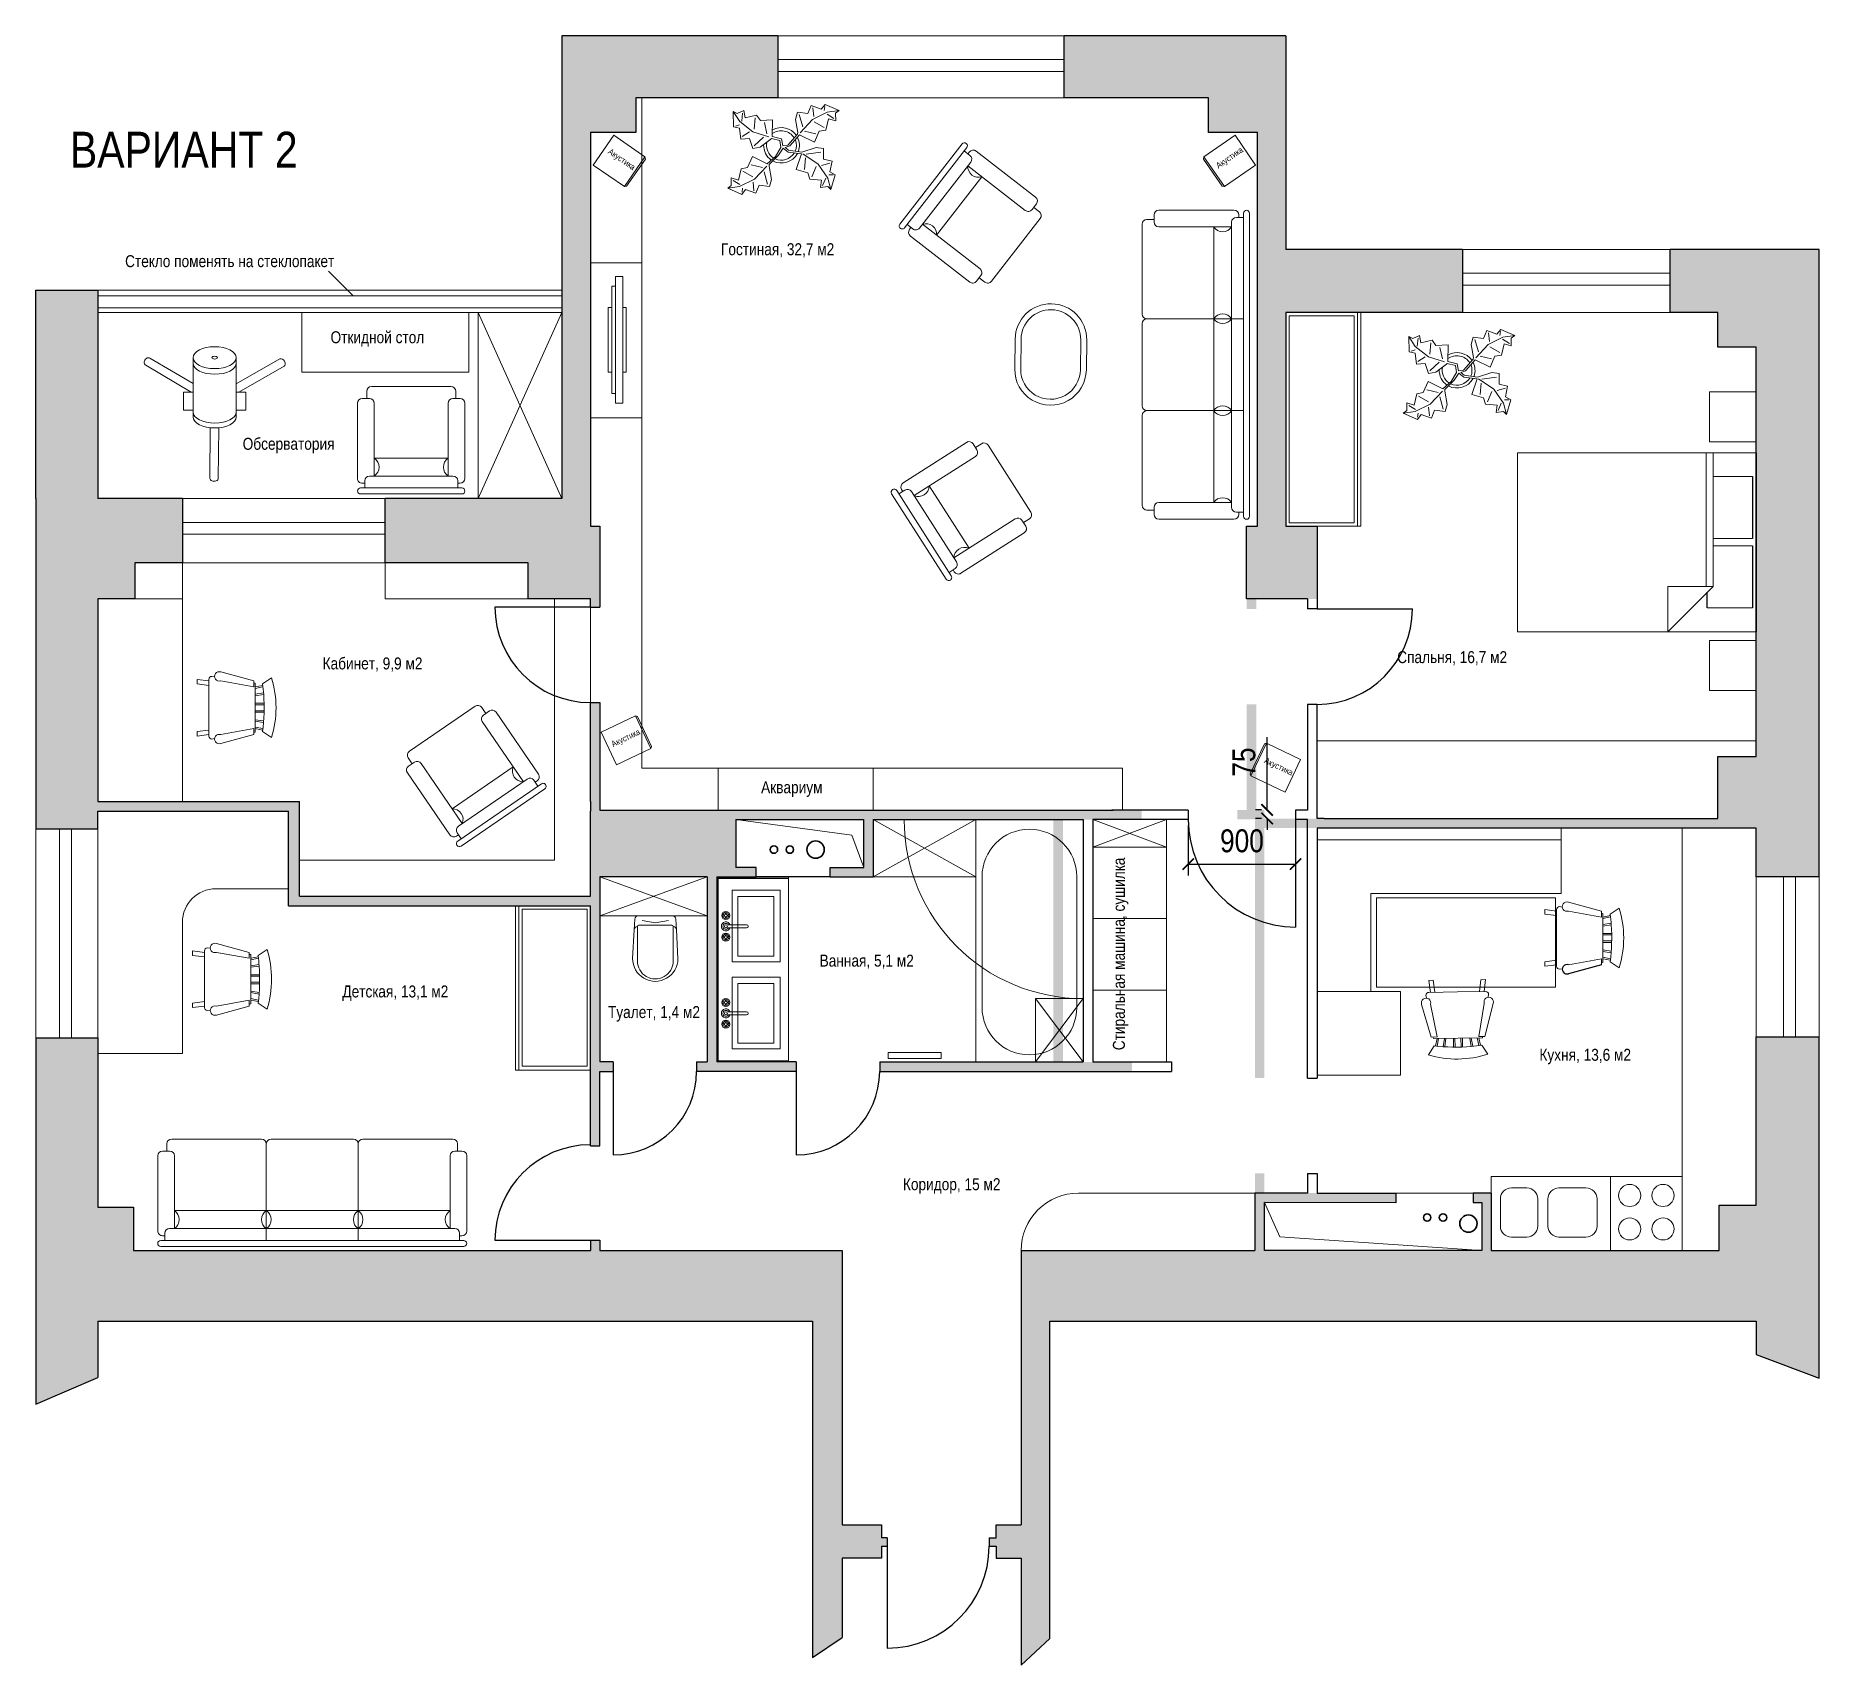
# Model space of a CAD drawing. Header units: inches. Extents: x -1596095 to 1052762, y -907497 to 506843.
# Drawn here: x -266920 to -251972, y -442961 to -429303 of the extents above; entities that cross this region are included whole.
import ezdxf

# ---------------------------------------------------------------- set-up
doc = ezdxf.new("R2010")
doc.units = ezdxf.units.IN
doc.header["$LTSCALE"] = 25
doc.header["$MEASUREMENT"] = 0
doc.linetypes.add('Solid', pattern=[0])
doc.layers.get('DEFPOINTS').update_dxf_attribs({"linetype": 'Solid'})
for name, color, linetype in [('LAYER_1', 7, 'Continuous'), ('WINDOW-SILL', 2, 'Continuous'), ('Двери', 7, 'Continuous'), ('Пометки', 51, 'Continuous'), ('Сантехника', 94, 'Continuous'), ('Штриховка стен', 8, 'Continuous')]:
    doc.layers.add(name, color=color, linetype=linetype)
for name, color, linetype, lineweight in [('SANITARI', 7, 'Continuous', 9), ('МЕБЕЛЬ', 5, 'Continuous', 9), ('Названия', 7, 'Continuous', 30), ('Размеры', 1, 'Continuous', 9), ('Стены', 7, 'Continuous', 30)]:
    doc.layers.add(name, color=color, linetype=linetype, lineweight=lineweight)
doc.layers.get('Размеры').off()
doc.styles.get("Standard").update_dxf_attribs({"font": 'ARIALN.TTF'})
doc.dimstyles.new('associate', dxfattribs={"dimscale": 0, "dimtxt": 2, "dimasz": 1, "dimexe": 1, "dimexo": 0.0625, "dimgap": 1, "dimtad": 1, "dimdec": 0, "dimrnd": 10, "dimzin": 0, "dimdsep": 46, "dimtxsty": 'Standard', "dimblk": 'ARCHTICK', "dimcen": 1, "dimadec": 0, "dimazin": 0, "dimtfac": 1, "dimtdec": 0, "dimtofl": 0, "dimtmove": 0, "dimatfit": 3, "dimfxl": 1, "dimtvp": 1, "dimtolj": 1, "dimtzin": 0, "dimarcsym": 0})

msp = doc.modelspace()

# ---------------------------------------------------------------- texts
at = {"layer": 'МЕБЕЛЬ', "color": 5, "ltscale": 3}
for rotation, p in [(325.27869, (-262128.2, -430285.9)), (34.72131, (-257007.5, -430418.7))]:
    msp.add_text('Акустика', height=50, rotation=rotation, dxfattribs=at).set_placement(p)
at = {"layer": 'МЕБЕЛЬ', "ltscale": 3}
for s, p in [('Гостиная, 32,7 м2', (-261176.3, -431142.8)), ('Стекло поменять на стеклопакет', (-266171, -431242.9)), ('Обсерватория', (-265185.7, -432773.5)), ('Кабинет, 9,9 м2', (-264515.5, -434614.1)), ('Спальня, 16,7 м2', (-255509.8, -434561.3)), ('Аквариум', (-260840.7, -435652.4)), ('Ванная, 5,1 м2', (-260350.4, -437104.9)), ('Детская, 13,1 м2', (-264349.9, -437363.1)), ('Туалет, 1,4 м2', (-262124.1, -437535.9)), ('Кухня, 13,6 м2', (-254317.7, -437893.9)), ('Коридор, 15 м2', (-259652.1, -438978.7))]:
    msp.add_text(s, height=100, dxfattribs=at).set_placement(p)
at = {"layer": 'МЕБЕЛЬ', "color": 5, "ltscale": 3}
msp.add_text('Откидной стол', height=100, dxfattribs=at).set_placement((-264449.2, -431880.4))
at = {"layer": 'МЕБЕЛЬ', "color": 5, "lineweight": 15, "ltscale": 3}
msp.add_text('Акустика', height=50, rotation=25.38764, dxfattribs=at).set_placement((-262082, -435265.5))
at = {"layer": 'МЕБЕЛЬ', "ltscale": 3}
msp.add_text('Стиральная машина, сушилка', height=100, rotation=90, dxfattribs=at).set_placement((-257792.3, -437805.9))
at = {"layer": 'Названия', "ltscale": 3}
msp.add_text('ВАРИАНТ 2', height=300, dxfattribs=at).set_placement((-266633.6, -430408.5))

# ---------------------------------------------------------------- blocks, each defined once
blk = doc.blocks.new('POLTRONANINO')
at = {"layer": 'МЕБЕЛЬ'}
for p, q in [((-333, 900), (333, 900)), ((-450, 130), (-450, 760)), ((-410, 800), (-350, 800)), ((-373, 860), (-373, 800)), ((-310, 760), (-310, 150)), ((310, 760), (310, 150)), ((410, 800), (350, 800)), ((373, 860), (373, 800)), ((450, 130), (450, 760)), ((310, 300), (-310, 300)), ((-350, 150), (350, 150)), ((425, 50), (-425, 50)), ((425, 0), (-425, 0)), ((-410, 90), (-390, 90)), ((-390, 50), (-390, 110)), ((390, 50), (390, 110)), ((410, 90), (390, 90))]:
    blk.add_line(p, q, dxfattribs=at)
for centre, radius, start, end in [((-333, 860), 40, 90, 180), ((333, 860), 40, 0, 90), ((-410, 760), 40, 90, 180), ((-350, 760), 40, 0, 90), ((350, 760), 40, 90, 180), ((410, 760), 40, 0, 90), ((-360, 225), 90.3, 303.855, 56.145), ((360, 225), 90.3, 123.855, 236.145), ((-350, 110), 40, 90, 180), ((350, 110), 40, 0, 90), ((-410, 130), 40, 180, 270), ((-425, 25), 25, 90, 270), ((410, 130), 40, 270, 0), ((425, 25), 25, 270, 90)]:
    blk.add_arc(centre, radius, start, end, dxfattribs=at)
blk = doc.blocks.new('A$C095D140C')
at = {"layer": 'МЕБЕЛЬ', "linetype": 'Continuous'}
for p, q in [((0, 550), (0, 300)), ((50, 550), (50, 300)), ((550, 550), (550, 300)), ((600, 550), (600, 300))]:
    blk.add_line(p, q, dxfattribs=at)
at = {"layer": 'МЕБЕЛЬ'}
for centre, radius, start, end in [((300, 550), 300, 0, 180), ((300, 550), 250, 0, 180), ((300, 300), 300, 180, 0), ((300, 300), 250, 180, 0)]:
    blk.add_arc(centre, radius, start, end, dxfattribs=at)
blk = doc.blocks.new('444')
at = {"layer": 'SANITARI'}
for p, q in [((-32, 172), (58, 177)), ((30, 150), (320, 150)), ((58, 177), (300, 190)), ((-60, -142), (-60, 142)), ((0, 0), (-20, 110)), ((-20, -110), (0, 0)), ((20, -140), (20, 140)), ((-32, -172), (58, -177)), ((30, -150), (320, -150)), ((58, -177), (300, -190))]:
    blk.add_line(p, q, dxfattribs=at)
for centre, radius, start, end in [((-30, 142), 30, 93.1798, 180), ((30, 140), 10, 90, 180), ((60, 147), 30, 93.1798, 173.5317), ((300, 0), 190, 270, 90), ((320, 0), 150, 270, 90), ((-30, -142), 30, 180, 266.8202), ((30, -140), 10, 180, 270), ((60, -147), 30, 186.4683, 266.8202)]:
    blk.add_arc(centre, radius, start, end, dxfattribs=at)
blk = doc.blocks.new('A$C2E6314C3')
at = {"layer": 'МЕБЕЛЬ'}
for p, q in [((100, 2550), (100, 2490)), ((770, 2590), (140, 2590)), ((810, 2550), (810, 2530)), ((850, 2565), (850, 25)), ((900, 2565), (900, 25)), ((0, 1720), (0, 2473)), ((40, 2513), (100, 2513)), ((40, 2513), (100, 2513)), ((140, 2450), (750, 2450)), ((140, 2450), (750, 2450)), ((750, 2450), (140, 2450)), ((600, 2450), (600, 140)), ((750, 100), (750, 2490)), ((850, 2530), (790, 2530)), ((850, 1680), (40, 1680)), ((140, 1680), (750, 1680)), ((0, 950), (0, 1640)), ((850, 910), (40, 910)), ((0, 870), (0, 117)), ((40, 77), (100, 77)), ((100, 40), (100, 100)), ((140, 140), (750, 140)), ((850, 60), (790, 60)), ((810, 40), (810, 60)), ((770, 0), (140, 0))]:
    blk.add_line(p, q, dxfattribs=at)
for centre, radius, start, end in [((140, 2550), 40, 90, 180), ((770, 2550), 40, 0, 90), ((875, 2565), 25, 0, 180), ((40, 2473), 40, 90, 180), ((40, 2473), 40, 90, 180), ((140, 2490), 40, 180, 270), ((140, 2490), 40, 180, 270), ((675, 2500), 90.3, 213.855, 326.145), ((790, 2490), 40, 90, 180), ((40, 1720), 40, 180, 270), ((40, 1640), 40, 90, 180), ((675, 1630), 90.3, 33.855, 146.145), ((675, 1730), 90.3, 213.855, 326.145), ((40, 950), 40, 180, 270), ((40, 870), 40, 90, 180), ((675, 860), 90.3, 33.855, 146.145), ((675, 960), 90.3, 213.855, 326.145), ((675, 90), 90.3, 33.855, 146.145), ((40, 117), 40, 180, 270), ((140, 100), 40, 90, 180), ((140, 40), 40, 180, 270), ((790, 100), 40, 180, 270), ((770, 40), 40, 270, 0), ((875, 25), 25, 180, 0)]:
    blk.add_arc(centre, radius, start, end, dxfattribs=at)
blk = doc.blocks.new('Растение')
at = {"linetype": 'Continuous'}
for p, q in [((8.8871, 10.7908), (9.9809, 13.4933)), ((9.9809, 13.4933), (13.3837, 12.301)), ((10.5828, 12.6946), (10.8893, 9.7953)), ((13.3837, 12.301), (14.68, 13.9039)), ((14.5816, 13.2037), (14.3848, 11.8033)), ((14.68, 13.9039), (19.3848, 11.8146)), ((-16.2005, 11.4774), (-13.9899, 8.1064)), ((-16.2005, 11.4774), (-14.8639, 10.7964)), ((-16.0159, 6.3329), (-16.2005, 11.4774)), ((-14.0069, 5.8704), (-16.0159, 6.3329)), ((-15.3434, 6.5514), (-13.9984, 6.9884)), ((-14.8639, 10.7964), (-12.6195, 11.8975)), ((-13.9899, 8.1064), (-9.5434, 4.7185)), ((-13.3174, 8.325), (-13.0735, 11.0065)), ((-12.6195, 11.8975), (-12.1909, 9.4345)), ((-12.1909, 9.4345), (-8.3829, 10.3)), ((-8.8369, 9.409), (-9.0894, 5.6095)), ((-8.3829, 10.3), (-7.0549, 8.501)), ((-7.0549, 8.501), (-3.0284, 8.6941)), ((-4.8529, 4.012), (-5.7184, 7.82)), ((-3.0284, 8.6941), (-3.0709, 3.1041)), ((4.6914, 8.8812), (5.3859, 11.2828)), ((4.6914, 8.8812), (5.5014, 4.4831)), ((5.3859, 11.2828), (8.8871, 10.7908)), ((5.9878, 10.4842), (7.1971, 6.3869)), ((10.3916, 8.7942), (6.2847, 4.4028)), ((15.3859, 11.3055), (10.3916, 8.7942)), ((14.2977, 6.1031), (10.9934, 7.9956)), ((15.7909, 9.1065), (14.8995, 5.3044)), ((15.2875, 10.6053), (17.5907, 9.2105)), ((19.3848, 11.8146), (15.3859, 11.3055)), ((18.1925, 8.4119), (15.7909, 9.1065)), ((19.3848, 11.8146), (18.1868, 10.9119)), ((18.1868, 10.9119), (18.1925, 8.4119)), ((-13.5868, 2.2894), (-14.0069, 5.8704)), ((-10.6784, 2.491), (-13.5868, 2.2894)), ((-13.1329, 3.1804), (-10.6614, 4.727)), ((-9.5858, -0.8715), (-10.6784, 2.491)), ((-9.5434, 4.7185), (-4.1917, 2.9888)), ((-9.1318, 0.0195), (-5.9793, 2.9025)), ((-7.1228, -0.443), (-3.5248, 2.2131)), ((-3.5248, 2.2131), (-3.3011, 2.4355)), ((-3.3011, 2.4355), (-0.5306, 1.7947)), ((-3.0709, 3.1041), (0.0797, 2.3163)), ((-0.5306, 1.7947), (-0.2255, -0.5527)), ((-0.5306, 1.7947), (-0.5306, 1.7947)), ((0.0797, 2.3163), (0.4866, -0.031)), ((0.4866, -0.031), (2.1141, 0.2298)), ((2.1141, 0.2298), (5.4346, 3.9146)), ((6.1032, 3.6844), (2.8262, -0.031)), ((5.4346, 3.9146), (5.5014, 4.4831)), ((11.1089, 1.1958), (6.1032, 3.6844)), ((7.7005, 4.8881), (11.5025, 3.9967)), ((12.7005, 4.8994), (11.1089, 1.1958)), ((14.8995, 5.3044), (12.7005, 4.8994)), ((-11.3237, -7.2629), (-9.7321, -3.5593)), ((-9.7321, -3.5593), (-4.7264, -6.0479)), ((-7.1228, -0.443), (-9.5858, -0.8715)), ((-2.019, -3.6148), (-4.7264, -6.0479)), ((-4.0579, -6.2781), (-0.9375, -3.1608)), ((-2.019, -3.6148), (-0.2255, -0.5527)), ((-0.9375, -3.1608), (0.5883, -0.8135)), ((0.5883, -0.8135), (2.2447, -2.0916)), ((2.8262, -0.031), (1.3003, -0.5527)), ((1.3003, -0.5527), (2.4193, -1.4655)), ((2.2447, -2.0916), (6.7108, -2.6626)), ((2.4193, -1.4655), (6.895, -2.1175)), ((4.943, -7.9659), (6.7108, -2.6626)), ((11.6605, -0.5413), (6.895, -2.1175)), ((12.3677, -6.1981), (7.219, -2.6772)), ((8.125, -4.0768), (7.7715, -7.9659)), ((8.3544, -2.7453), (13.1973, -2.1704)), ((11.6605, -0.5413), (14.1354, -0.8948)), ((16.2567, -5.8446), (13.4283, -6.5517)), ((14.1354, -0.8948), (14.1354, -4.4304)), ((14.1354, -4.4304), (16.9638, -5.1375)), ((16.9638, -5.1375), (16.2567, -8.673)), ((-16.8157, -10.7754), (-14.4141, -11.4699)), ((-16.8101, -13.2754), (-16.8157, -10.7754)), ((-13.9107, -12.9688), (-16.2139, -11.574)), ((-14.4141, -11.4699), (-13.5228, -7.6679)), ((-14.0091, -13.669), (-9.0148, -11.1577)), ((-13.5228, -7.6679), (-11.3237, -7.2629)), ((-12.921, -8.4665), (-9.6166, -10.359)), ((-6.3237, -7.2516), (-10.1257, -6.3602)), ((-9.0148, -11.1577), (-4.9047, -6.8122)), ((-4.611, -12.8477), (-5.8203, -8.7504)), ((-4.1246, -6.8466), (-4.0579, -6.2781)), ((-3.3146, -11.2447), (-4.1246, -6.8466)), ((-3.3146, -11.2447), (-4.0092, -13.6463)), ((8.8321, -9.0266), (4.943, -7.9659)), ((9.5392, -11.1479), (8.8321, -9.0266)), ((13.4283, -11.5015), (9.5392, -11.1479)), ((10.2463, -10.4408), (11.6605, -6.9053)), ((15.5496, -10.7943), (12.3677, -6.1981)), ((13.0748, -13.9763), (13.4283, -11.5015)), ((14.8425, -10.7943), (13.7819, -13.2692)), ((16.6103, -14.6834), (15.5496, -10.7943)), ((17.3174, -9.7337), (15.9032, -9.7337)), ((16.2567, -8.673), (18.0245, -9.7337)), ((18.0245, -9.7337), (16.6103, -14.6834)), ((-18.008, -14.1781), (-16.8101, -13.2754)), ((-18.008, -14.1781), (-14.0091, -13.669)), ((-13.3032, -16.2674), (-18.008, -14.1781)), ((-12.0069, -14.6645), (-13.3032, -16.2674)), ((-13.2048, -15.5672), (-13.008, -14.1668)), ((-8.6042, -15.8568), (-12.0069, -14.6645)), ((-9.206, -15.0581), (-9.5126, -12.1588)), ((-7.5103, -13.1543), (-8.6042, -15.8568)), ((-4.0092, -13.6463), (-7.5103, -13.1543)), ((15.5496, -13.6228), (13.0748, -13.9763)), ((16.6103, -14.6834), (15.5496, -13.6228))]:
    blk.add_line(p, q, dxfattribs=at)
for centre, radius, start, end in [((0, 0), 6.1275, 34.37569, 120.1028), ((0.0308, 0.1664), 6, 178.6147, 235.1169), ((0.0308, 0.1664), 5, 168.1647, 238.6725), ((-0.0601, -0.2075), 5.2461, 33.82192, 124.9414), ((-0.2664, 0.1682), 5.2775, 338.4094, 20.03007), ((-0.098, 0.1364), 6.1288, 341.2017, 26.09184), ((-0.0234, 0.3825), 6.1492, 242.5812, 331.2714), ((-0.1102, 0.4886), 5.2883, 247.3711, 327.472)]:
    blk.add_arc(centre, radius, start, end, dxfattribs=at)
blk = doc.blocks.new('_ArchTick')
at = {"color": 0, "linetype": 'ByBlock', "const_width": 0.15}
blk.add_lwpolyline([(-0.5, -0.5), (0.5, 0.5)], dxfattribs=at)
blk = doc.blocks.new('A$C30664437')
for p, q in [((-12, 22), (-12, 174)), ((12, 174), (12, 22)), ((-103, 3), (-109, 3)), ((-94, 12), (-94, 19)), ((-88, 12), (-88, 19)), ((-79, 3), (-72, 3)), ((79, 3), (72, 3)), ((88, 12), (88, 19)), ((94, 12), (94, 19)), ((103, 3), (109, 3)), ((-103, -3), (-109, -3)), ((-94, -12), (-94, -19)), ((-88, -12), (-88, -19)), ((-79, -3), (-72, -3)), ((79, -3), (72, -3)), ((88, -12), (88, -19)), ((94, -12), (94, -19)), ((103, -3), (109, -3))]:
    blk.add_line(p, q)
for centre, radius in [((-91, 0), 34.4), ((-116, 0), 6.99), ((-91, 0), 12.5), ((-91, 25), 6.99), ((-66, 0), 6.99), ((0, 0), 12.5), ((91, 0), 34.4), ((66, 0), 6.99), ((91, 0), 12.5), ((91, 25), 6.99), ((116, 0), 6.99), ((-91, -25), 6.99), ((91, -25), 6.99)]:
    blk.add_circle(centre, radius)
for centre, radius, start, end in [((0, 174), 12.5, 0, 180), ((-91, 0), 25, 106.0953, 163.7658), ((-91, 0), 25, 15.9116, 73.88), ((0, 0), 37.5, 109.6397, 70.3486), ((0, 0), 25, 120.2446, 59.6569), ((91, 0), 25, 105.9211, 163.5587), ((91, 0), 25, 15.7907, 74.7593), ((-91, 0), 25, 195.7907, 254.7593), ((-91, 0), 25, 285.9211, 343.5587), ((91, 0), 25, 195.9116, 253.88), ((91, 0), 25, 286.0953, 343.7658)]:
    blk.add_arc(centre, radius, start, end)
at = {"layer": 'МЕБЕЛЬ', "ltscale": 3, "xscale": 0.03937007873901166, "yscale": 0.03937007873901166, "zscale": 0.03937007873901166}
blk.add_blockref('_ArchTick', (13, 22), dxfattribs=at)
blk = doc.blocks.new('A$C08470E14')
at = {"layer": 'МЕБЕЛЬ', "ltscale": 3}
for points in [[(600, -404), (0, -404), (0, 0), (600, 0)], [(547, -351), (47, -351), (47, -49), (547, -49)]]:
    blk.add_lwpolyline(points, close=True, dxfattribs=at)
at = {"layer": 'МЕБЕЛЬ', "ltscale": 3, "rotation": 180}
blk.add_blockref('A$C30664437', (296, 52), dxfattribs=at)
blk = doc.blocks.new('A$C27866716')
at = {"layer": 'МЕБЕЛЬ', "ltscale": 3}
for points in [[(600, -404), (0, -404), (0, 0), (600, 0)], [(547, -351), (47, -351), (47, -49), (547, -49)]]:
    blk.add_lwpolyline(points, close=True, dxfattribs=at)
at = {"layer": 'МЕБЕЛЬ', "ltscale": 3, "rotation": 180}
blk.add_blockref('A$C30664437', (296, 52), dxfattribs=at)
blk = doc.blocks.new('A$C22630C0F')
at = {"layer": 'МЕБЕЛЬ', "color": 5, "ltscale": 3}
for p, q in [((0, 0), (0, 542)), ((0, 542), (32, 542)), ((32, 0), (0, 0))]:
    blk.add_line(p, q, dxfattribs=at)
for points in [[(122, -259), (63, -259), (63, 801), (122, 801)], [(63, 721), (32, 721), (32, -179), (63, -179)]]:
    blk.add_lwpolyline(points, close=True, dxfattribs=at)
blk.add_lwpolyline([(122, 542), (152, 542), (152, 0), (122, 0)], dxfattribs=at)
blk = doc.blocks.new('*D241')
at = {"layer": 'DEFPOINTS', "color": 0, "ltscale": 3, "transparency": 16777216}
for p in [(-257261, -435873), (-256361, -435873), (-256361, -436246)]:
    blk.add_point(p, dxfattribs=at)
at = {"layer": 'Штриховка стен', "color": 0, "lineweight": -2, "ltscale": 3, "transparency": 16777216}
for p, q in [((-257261, -435921), (-257261, -436342)), ((-256361, -435921), (-256361, -436342)), ((-257261, -436246), (-256361, -436246))]:
    blk.add_line(p, q, dxfattribs=at)
at = {"layer": 'Штриховка стен', "color": 0, "lineweight": -2, "ltscale": 3, "transparency": 16777216, "xscale": 96, "yscale": 96, "zscale": 96, "rotation": 180}
blk.add_blockref('_ArchTick', (-257261, -436246), dxfattribs=at)
at = {"layer": 'Штриховка стен', "color": 0, "lineweight": -2, "ltscale": 3, "transparency": 16777216, "xscale": 96, "yscale": 96, "zscale": 96}
blk.add_blockref('_ArchTick', (-256361, -436246), dxfattribs=at)
at = {"layer": 'Штриховка стен', "color": 0, "ltscale": 3, "transparency": 16777216, "insert": (-256811, -436052), "char_height": 192, "attachment_point": 5}
blk.add_mtext('\\A1;900', dxfattribs=at)
blk = doc.blocks.new('_DotSmall')
at = {"color": 0, "linetype": 'ByBlock', "const_width": 0.5}
blk.add_lwpolyline([(-0.0625, 0, 1), (0.0625, 0, 1)], format="xyb", close=True, dxfattribs=at)
blk = doc.blocks.new('*D242')
at = {"layer": 'DEFPOINTS', "color": 0, "ltscale": 3, "transparency": 16777216}
for p in [(-256600, -435792), (-256600, -435792), (-256600, -435864)]:
    blk.add_point(p, dxfattribs=at)
at = {"layer": 'Штриховка стен', "color": 0, "lineweight": -2, "ltscale": 3, "transparency": 16777216}
for p, q in [((-256600, -435792), (-256600, -435182)), ((-256648, -435792), (-256696, -435792)), ((-256648, -435864), (-256696, -435864)), ((-256600, -435864), (-256600, -435960))]:
    blk.add_line(p, q, dxfattribs=at)
at = {"layer": 'Штриховка стен', "color": 0, "lineweight": -2, "ltscale": 3, "transparency": 16777216, "xscale": 96, "yscale": 96, "zscale": 96}
for p, rotation in [((-256600, -435792), 270), ((-256600, -435864), 90)]:
    blk.add_blockref('_ArchTick', p, dxfattribs=dict(at, rotation=rotation))
at = {"layer": 'Штриховка стен', "color": 0, "ltscale": 3, "transparency": 16777216, "insert": (-256794, -435391), "char_height": 192, "attachment_point": 5, "rotation": 90}
blk.add_mtext('\\A1;75', dxfattribs=at)
blk = doc.blocks.new('A$C09515982')
at = {"layer": 'WINDOW-SILL', "color": 5, "lineweight": 15, "ltscale": 3}
for p, q in [((136, 410), (6, 136)), ((423, 274), (136, 410)), ((293, 0), (423, 274)), ((6, 136), (293, 0))]:
    blk.add_line(p, q, dxfattribs=at)
at = {"layer": 'Пометки', "color": 5, "lineweight": 15, "ltscale": 3}
for p, q in [((119, 404), (0, 154)), ((136, 410), (119, 404)), ((6, 136), (0, 154))]:
    blk.add_line(p, q, dxfattribs=at)
at = {"layer": 'МЕБЕЛЬ', "color": 5, "lineweight": 15, "ltscale": 3}
blk.add_text('Акустика', height=50, rotation=334.6124, dxfattribs=at).set_placement((113, 248))
blk = doc.blocks.new('A$C50BD468A')
at = {"layer": 'МЕБЕЛЬ', "color": 5, "ltscale": 3}
for p, q in [((0, 700), (700, 700)), ((550, 700), (0, 700)), ((700, 700), (700, 0)), ((0, 0), (700, 0))]:
    blk.add_line(p, q, dxfattribs=at)
blk = doc.blocks.new('A$C53A76D8B')
at = {"color": 5, "linetype": 'Continuous', "lineweight": 9}
for p, q in [((60, 659), (97, 660)), ((74, 559), (60, 659)), ((97, 660), (111, 560)), ((497, 665), (486, 565)), ((535, 666), (497, 665)), ((524, 565), (535, 666)), ((79, 184), (0, 458)), ((36, 534), (40, 511)), ((299, 562), (61, 559)), ((75, 459), (129, 185)), ((299, 562), (536, 566)), ((525, 465), (479, 190)), ((529, 190), (600, 466)), ((558, 520), (561, 541)), ((129, 185), (79, 184)), ((96, 184), (98, 172)), ((510, 178), (98, 172)), ((117, 110), (129, 173)), ((141, 173), (130, 108)), ((191, 173), (181, 103)), ((204, 174), (195, 103)), ((267, 101), (266, 174)), ((279, 175), (280, 101)), ((329, 175), (330, 102)), ((342, 102), (341, 175)), ((404, 176), (415, 106)), ((416, 176), (429, 107)), ((466, 177), (480, 113)), ((479, 190), (529, 190)), ((492, 115), (479, 177)), ((510, 178), (511, 190)), ((105, 110), (56, 34)), ((505, 115), (556, 41))]:
    blk.add_line(p, q, dxfattribs=at)
for centre, radius, start, end in [((37, 471), 39.5, 342.3278, 199.1976), ((61, 534), 25, 90.7627, 180.7627), ((562, 478), 39.5, 342.3278, 199.1976), ((536, 541), 25, 0.7627, 90.7627), ((295, 852), 852, 253.7012, 287.8242), ((283, 1706), 1606, 263.61, 274.6848), ((283, 1706), 1606, 274.6848, 277.9154)]:
    blk.add_arc(centre, radius, start, end, dxfattribs=at)
blk = doc.blocks.new('A$C20441879')
at = {"color": 5, "linetype": 'Continuous', "lineweight": 9}
for p, q in [((475, 525), (200, 600)), ((0, 538), (0, 500)), ((100, 525), (0, 538)), ((0, 500), (100, 487)), ((100, 300), (100, 538)), ((146, 559), (125, 563)), ((200, 525), (475, 475)), ((475, 475), (475, 525)), ((488, 506), (476, 508)), ((487, 506), (487, 94)), ((550, 487), (487, 475)), ((487, 463), (552, 476)), ((550, 500), (625, 550)), ((100, 300), (100, 63)), ((487, 413), (558, 424)), ((487, 400), (558, 410)), ((561, 338), (487, 338)), ((487, 325), (561, 325)), ((487, 275), (561, 275)), ((561, 263), (487, 263)), ((487, 200), (558, 190)), ((487, 187), (558, 176)), ((0, 100), (100, 113)), ((0, 63), (0, 100)), ((100, 75), (0, 63)), ((125, 38), (148, 41)), ((200, 75), (475, 125)), ((475, 125), (475, 75)), ((475, 92), (487, 94)), ((487, 138), (552, 125)), ((550, 113), (487, 125)), ((550, 100), (625, 50))]:
    blk.add_line(p, q, dxfattribs=at)
at = {"color": 5, "linetype": 'Continuous'}
blk.add_line((475, 75), (200, 0), dxfattribs=at)
at = {"color": 5, "linetype": 'Continuous', "lineweight": 9}
for centre, radius, start, end in [((187, 563), 39.5, 71.5651, 288.435), ((125, 538), 25, 90, 180), ((-1044, 300), 1606, 3.9221, 7.1527), ((-190, 300), 852, 342.9385, 17.0615), ((-1044, 300), 1606, 352.8473, 3.9221), ((125, 63), 25, 180, 270)]:
    blk.add_arc(centre, radius, start, end, dxfattribs=at)
at = {"color": 5, "linetype": 'Continuous'}
blk.add_arc((187, 38), 39.5, 71.5651, 288.435, dxfattribs=at)
blk = doc.blocks.new('A$C083F33E4')
at = {"layer": 'МЕБЕЛЬ', "color": 5, "ltscale": 3}
for p, q in [((0, 750), (0, 0)), ((1500, 750), (0, 750)), ((1500, 0), (1500, 750)), ((0, 0), (1500, 0))]:
    blk.add_line(p, q, dxfattribs=at)
blk = doc.blocks.new('A$C39FD1328')
at = {"layer": 'МЕБЕЛЬ', "color": 5, "ltscale": 3}
for p, q in [((2047, 820), (2047, 1370)), ((0, 1270), (2047, 1270)), ((0, 1270), (0, 0)), ((450, 820), (2047, 820)), ((450, 820), (450, 0))]:
    blk.add_line(p, q, dxfattribs=at)

# ---------------------------------------------------------------- dimensions: what is measured, and where the dimension line sits
at = {"layer": 'Штриховка стен', "ltscale": 3}
dim = msp.add_linear_dim(base=(-256600.2676, -435791.7667), p1=(-256600.2676, -435864.3103), p2=(-256600.2676, -435791.7667), angle=90, dimstyle='associate', override={"dimscale": 96, "dimexo": 0.5, "dimrnd": 5, "dimldrblk": 'DotSmall'}, dxfattribs=at)
dim.commit()
dim.dimension.update_dxf_attribs({"geometry": '*D242', "text_midpoint": (-256793.9047, -435391.0682)})
dim = msp.add_linear_dim(base=(-256361, -436246), p1=(-257261, -435873.2), p2=(-256361, -435873.2), dimstyle='associate', override={"dimscale": 96, "dimexo": 0.5, "dimrnd": 5, "dimldrblk": 'DotSmall'}, dxfattribs=at)
dim.commit()
dim.dimension.update_dxf_attribs({"geometry": '*D241', "text_midpoint": (-256811, -436052)})

# ---------------------------------------------------------------- hatches: boundary and pattern name
at = {"layer": 'Штриховка стен', "ltscale": 3}
h = msp.add_hatch(color=256, dxfattribs=at)
h.paths.add_polyline_path([(-266400.2, -431436.7), (-266920.5, -431436.7), (-266920.5, -433181.7), (-266920.5, -435952.8), (-266400.2, -435952.8), (-266400.2, -434022.3), (-266090.6, -434022.3), (-266090.6, -433722.1), (-265691, -433722.1), (-265691, -433181.7), (-266400.2, -433181.7)])
h.paths.add_polyline_path([(-262191.5, -433413.2), (-262271.9, -433413.2), (-262271.9, -430113.7), (-261891.6, -430113.7), (-261891.6, -429823.4), (-260701.9, -429823.4), (-260701.9, -429303), (-262510.9, -429303), (-262510.9, -431436.7), (-262510.9, -433181.7), (-263991.5, -433181.7), (-263991.5, -433722.1), (-262791.8, -433722.1), (-262791.8, -434022.3), (-262271.5, -434022.3), (-262271.5, -434092.2), (-262191.5, -434092.2), (-262191.5, -434013.3)])
h.paths.add_polyline_path([(-251972, -431093.7), (-253222.4, -431093.7), (-253222.4, -431623.6), (-252822.3, -431623.6), (-252822.3, -431913.9), (-252501.7, -431913.9), (-252501.7, -435344), (-252822.3, -435344), (-252822.3, -435864.3), (-255022.3, -435864.3), (-256622, -435864.3), (-256622, -435791.8), (-256691.6, -435791.8), (-256691.6, -434907.3), (-256771.5, -434907.3), (-256771.5, -435791.8), (-256850.3, -435791.8), (-256850.3, -435871.8), (-256702, -435871.8), (-256702, -436353.4), (-256702, -438038.7), (-256622, -438038.7), (-256622, -435944.1), (-256072, -435944.1), (-252501.7, -435944.1), (-252501.7, -436353.6), (-251972, -436353.6)])
h.paths.add_polyline_path([(-256442, -429303), (-258301.6, -429303), (-258301.6, -429823.4), (-257091.3, -429823.4), (-257091.3, -430113.7), (-256681.3, -430113.7), (-256681.3, -433413.2), (-256771.6, -433413.2), (-256771.6, -434023.4), (-256771.6, -434107.3), (-256691.6, -434107.3), (-256691.6, -434023.4), (-256181.9, -434023.4), (-256181.9, -433413.2), (-256442, -433413.2), (-256442, -431623.6), (-255842, -431623.6), (-255815.5, -431623.6), (-254962.2, -431623.6), (-254962.2, -431093.7), (-256442, -431093.7)])
for points in [[(-261053.4, -435873.2), (-259981.1, -435873.2), (-259981.1, -436273.2), (-260261.6, -436273.2), (-260261.6, -436353.4), (-259901.2, -436353.4), (-259901.2, -435873.2), (-258392, -435873.2), (-258392, -437903.1), (-259846.9, -437903.1), (-259846.9, -437983.1), (-257732.2, -437983.1), (-257732.2, -437903.1), (-258312, -437903.1), (-258312, -435873.2), (-257650.3, -435873.2), (-257650.3, -435793.2), (-257902, -435793.2), (-260061.7, -435793.2), (-262191.5, -435793.2), (-262191.5, -434892.2), (-262271.5, -434892.2), (-262271.5, -436514.4), (-262571.3, -436514.4), (-264708.2, -436514.4), (-264708.2, -436214.1), (-264708.2, -435722.6), (-266400.2, -435722.6), (-266400.2, -435802.6), (-265691, -435802.6), (-264800.8, -435802.6), (-264800.8, -436595.7), (-262271.5, -436595.7), (-262271.5, -437974.1), (-262271.5, -438608.2), (-262191.5, -438608.2), (-262191.5, -437983.1), (-262080.9, -437983.1), (-262080.9, -437903.1), (-262191.5, -437903.1), (-262191.5, -436353.4), (-261291.5, -436353.4), (-261291.5, -437903.1), (-261380.9, -437903.1), (-261380.9, -437983.1), (-260546.9, -437983.1), (-260546.9, -437903.1), (-261211.5, -437903.1), (-261211.5, -436353.4), (-260881.4, -436353.4), (-260881.4, -436273.2), (-261053.4, -436273.2)], [(-260162, -439483.2), (-262191.5, -439483.2), (-262191.5, -439398.5), (-262271.5, -439398.5), (-262271.5, -439483.2), (-266099.8, -439483.2), (-266099.8, -439183.2), (-266099.8, -439122.4), (-266400.2, -439122.4), (-266400.2, -437702.4), (-266920.5, -437702.4), (-266920.5, -439674.1), (-266920.5, -440076.3), (-266920.5, -440771.9), (-266400.2, -440547.9), (-266400.2, -440076.3), (-260409, -440076.3), (-260409, -442895.9), (-260162, -442727.6), (-260162, -442062.3), (-259832, -442062.3), (-259832, -441963.2), (-259783, -441963.2), (-259783, -441893.2), (-259832, -441893.2), (-259832, -441783.2), (-260162, -441783.2)], [(-251972, -437693.5), (-252502.1, -437693.5), (-252502.1, -439103.6), (-252812, -439103.6), (-252812, -439483.2), (-254722, -439483.2), (-254722, -439003.2), (-254872.2, -439003.2), (-254872.2, -439083.2), (-254801.6, -439083.2), (-254801.6, -439483.2), (-256622, -439483.2), (-256622, -439083.2), (-255521.6, -439083.3), (-255521.6, -439003.2), (-256622, -439003.2), (-256622, -438838.7), (-256702, -438838.7), (-256702, -439483.2), (-258662, -439483.2), (-258662, -441783.2), (-258872, -441783.2), (-258872, -441893.2), (-258929.9, -441893.2), (-258929.9, -441963.2), (-258872, -441963.2), (-258872, -442062.3), (-258662, -442062.3), (-258662, -442960.7), (-258421.4, -442735.9), (-258421.4, -440076.3), (-252502.1, -440076.3), (-252502.1, -440356.3), (-251972, -440554)]]:
    msp.add_hatch(color=256, dxfattribs=at).paths.add_polyline_path(points)

# ---------------------------------------------------------------- linework, layer by layer
at = {"color": 5, "linetype": 'Continuous', "lineweight": 9}
for p, q in [((-254501.7, -434298.2), (-254501.7, -432798.2)), ((-254501.7, -432798.2), (-252501.7, -432798.2)), ((-252921.7, -433918.2), (-252921.7, -432798.2)), ((-252861.7, -432798.2), (-252861.7, -433918.2)), ((-252861.7, -432998.2), (-252531.7, -432998.2)), ((-252531.7, -433518.2), (-252861.7, -433518.2)), ((-252861.7, -433578.2), (-252531.7, -433578.2)), ((-253241.7, -434298.2), (-252861.7, -433918.2)), ((-253241.7, -433918.2), (-253241.7, -434298.2)), ((-252861.7, -433918.2), (-253241.7, -433918.2)), ((-252531.7, -434098.2), (-252911.7, -434098.2)), ((-252501.7, -434298.2), (-254501.7, -434298.2)), ((-265568.4, -434698), (-265568.4, -434735.5)), ((-265468.4, -434710.5), (-265568.4, -434698)), ((-265468.4, -434935.5), (-265468.4, -434698)), ((-265422, -434676.3), (-265443.4, -434673)), ((-265093.4, -434710.5), (-265368.4, -434635.5)), ((-265018.4, -434735.5), (-264943.4, -434685.5)), ((-265568.4, -434735.5), (-265468.4, -434748)), ((-265368.4, -434710.5), (-265093.4, -434760.5)), ((-265093.4, -434760.5), (-265093.4, -434710.5)), ((-265080.9, -434729.6), (-265092.9, -434727.8)), ((-265080.9, -434729.7), (-265080.9, -435141.5)), ((-265018.4, -434748), (-265080.9, -434760.5)), ((-265080.9, -434773), (-265016.6, -434759.9)), ((-265080.9, -434823), (-265010.9, -434811.3)), ((-265080.9, -434835.5), (-265009.9, -434825.4)), ((-265468.4, -434935.5), (-265468.4, -435173)), ((-265007.1, -434898), (-265080.9, -434898)), ((-265080.9, -434910.5), (-265007.1, -434910.5)), ((-265080.9, -434960.5), (-265007, -434960.5)), ((-265007.1, -434973), (-265080.9, -434973)), ((-265568.4, -435135.5), (-265468.4, -435123)), ((-265568.4, -435173), (-265568.4, -435135.5)), ((-265368.4, -435160.5), (-265093.4, -435110.5)), ((-265093.4, -435110.5), (-265093.4, -435160.5)), ((-265093.1, -435143.3), (-265080.9, -435141.4)), ((-265080.9, -435035.5), (-265010.5, -435045.5)), ((-265080.9, -435048), (-265010.7, -435059.7)), ((-265080.9, -435098), (-265016, -435110.5)), ((-265018.4, -435123), (-265080.9, -435110.5)), ((-265018.4, -435135.5), (-264943.4, -435185.5)), ((-265468.4, -435160.5), (-265568.4, -435173)), ((-265443.4, -435198), (-265420.6, -435194.4)), ((-265093.4, -435160.5), (-265368.4, -435235.5)), ((-265130.9, -436985.6), (-265405.9, -436910.6)), ((-265605.9, -436973.1), (-265605.9, -437010.6)), ((-265505.9, -436985.6), (-265605.9, -436973.1)), ((-265605.9, -437010.6), (-265505.9, -437023.1)), ((-265505.9, -437210.6), (-265505.9, -436973.1)), ((-265459.5, -436951.4), (-265480.9, -436948.1)), ((-265405.9, -436985.6), (-265130.9, -437035.6)), ((-265130.9, -437035.6), (-265130.9, -436985.6)), ((-265118.4, -437004.7), (-265130.4, -437002.9)), ((-265118.4, -437004.8), (-265118.4, -437416.6)), ((-265055.9, -437023.1), (-265118.4, -437035.6)), ((-265118.4, -437048.1), (-265054.1, -437035)), ((-265118.4, -437098.1), (-265048.4, -437086.4)), ((-265055.9, -437010.6), (-264980.9, -436960.6)), ((-265505.9, -437210.6), (-265505.9, -437448.1)), ((-265118.4, -437110.6), (-265047.4, -437100.5)), ((-265044.6, -437173.1), (-265118.4, -437173.1)), ((-265118.4, -437185.6), (-265044.6, -437185.6)), ((-265118.4, -437235.6), (-265044.5, -437235.6)), ((-265405.9, -437435.6), (-265130.9, -437385.6)), ((-265130.9, -437385.6), (-265130.9, -437435.6)), ((-265044.6, -437248.1), (-265118.4, -437248.1)), ((-265118.4, -437310.6), (-265048, -437320.6)), ((-265118.4, -437323.1), (-265048.2, -437334.8)), ((-265118.4, -437373.1), (-265053.5, -437385.6)), ((-265055.9, -437398.1), (-265118.4, -437385.6)), ((-265605.9, -437410.6), (-265505.9, -437398.1)), ((-265605.9, -437448.1), (-265605.9, -437410.6)), ((-265505.9, -437435.6), (-265605.9, -437448.1)), ((-265480.9, -437473.1), (-265458.1, -437469.5)), ((-265130.9, -437435.6), (-265405.9, -437510.6)), ((-265130.6, -437418.4), (-265118.4, -437416.5)), ((-265055.9, -437410.6), (-264980.9, -437460.6))]:
    msp.add_line(p, q, dxfattribs=at)
at = {"color": 5, "linetype": 'Continuous'}
for p, q in [((-252501.7, -432798.2), (-252501.7, -434298.2)), ((-252531.7, -432998.2), (-252531.7, -433518.2)), ((-252531.7, -433578.2), (-252531.7, -434098.2)), ((-252911.7, -434098.2), (-252911.7, -433968.2))]:
    msp.add_line(p, q, dxfattribs=at)
at = {"color": 5, "linetype": 'Continuous', "lineweight": 9}
for centre, radius, start, end in [((-265443.4, -434698), 25, 90, 180), ((-265380.9, -434673), 39.5, 71.5651, 288.43495), ((-265758, -434935.5), 852.1, 342.93847, 17.0615), ((-266612.1, -434935.5), 1606.2, 3.92211, 7.15267), ((-266612.1, -434935.5), 1606.2, 352.84733, 3.92211), ((-265443.4, -435173), 25, 180, 270), ((-265380.9, -435198), 39.5, 71.5651, 288.43495), ((-265418.4, -436948.1), 39.5, 71.5651, 288.43495), ((-265480.9, -436973.1), 25, 90, 180), ((-266649.6, -437210.6), 1606.2, 3.92211, 7.15267), ((-265795.5, -437210.6), 852.1, 342.93847, 17.0615), ((-266649.6, -437210.6), 1606.2, 352.84733, 3.92211), ((-265480.9, -437448.1), 25, 180, 270), ((-265418.4, -437473.1), 39.5, 71.5651, 288.43495)]:
    msp.add_arc(centre, radius, start, end, dxfattribs=at)
at = {"layer": 'WINDOW-SILL', "color": 5, "lineweight": 15, "ltscale": 3}
for p, q in [((-262181.4, -435140.2), (-261894.4, -435004)), ((-262051.5, -435414), (-262181.4, -435140.2)), ((-261894.4, -435004), (-261764.5, -435277.8)), ((-261764.5, -435277.8), (-262051.5, -435414))]:
    msp.add_line(p, q, dxfattribs=at)
at = {"layer": 'WINDOW-SILL', "color": 5, "lineweight": 13, "ltscale": 3}
for points in [[(-262075.1, -430138), (-261814.1, -430318.9), (-261986.7, -430568), (-262247.8, -430387.1)], [(-256869, -430138), (-257130.1, -430318.9), (-256957.5, -430568), (-256696.4, -430387.1)]]:
    msp.add_lwpolyline(points, close=True, dxfattribs=at)
at = {"layer": 'Двери', "ltscale": 3}
for p, q in [((-262271.5, -434092.2), (-263071.4, -434092.2)), ((-256181.9, -434107.3), (-255382, -434107.3)), ((-256361, -435871.8), (-256361, -436773.2)), ((-262080.9, -437983.1), (-262080.9, -438683.1)), ((-260546.9, -437983.1), (-260546.9, -438683.1)), ((-263071.4, -439398.5), (-262271.5, -439398.5)), ((-259783, -441963.2), (-259783, -442816.4))]:
    msp.add_line(p, q, dxfattribs=at)
for centre, radius, start, end in [((-262271.5, -434092.2), 799.9, 180, 270), ((-256181.9, -434107.3), 799.9, 270, 0), ((-256361, -435873.2), 900, 180, 270), ((-262080.9, -437983.1), 700, 270, 0), ((-260546.9, -437983.1), 700, 270, 0), ((-262271.5, -439398.5), 799.9, 90, 180), ((-259783, -441963.2), 853.2, 270, 0)]:
    msp.add_arc(centre, radius, start, end, dxfattribs=at)
at = {"layer": 'МЕБЕЛЬ', "ltscale": 3}
for p, q in [((-260701.9, -429303), (-258301.6, -429303)), ((-260701.9, -429823.4), (-258301.6, -429823.4)), ((-254962.2, -431093.7), (-253222.4, -431093.7)), ((-264465.7, -431276.7), (-264258.8, -431484.6)), ((-254962.2, -431623.6), (-253222.4, -431623.6)), ((-265691, -433181.7), (-263991.5, -433181.7)), ((-265691, -433722.1), (-263991.5, -433722.1)), ((-252501.7, -435237.8), (-252501.7, -435264.3)), ((-252822.3, -435344), (-252822.3, -435864.3)), ((-252822.3, -435864.3), (-255022.3, -435864.3)), ((-266920.5, -435952.8), (-266920.5, -437702.4)), ((-256072, -435944.1), (-256072, -435944.1)), ((-252501.7, -436353.6), (-252501.7, -437693.5)), ((-251972, -436353.6), (-251972, -437693.5)), ((-258142, -437373.2), (-258539.9, -437373.2)), ((-258539.9, -437373.2), (-258539.9, -437903.1)), ((-258539.9, -437903.1), (-258142, -437373.2)), ((-258539.9, -437373.2), (-258142, -437903.1)), ((-253121.7, -438863.2), (-253121.7, -439483.2)), ((-256702, -439003.2), (-258182, -439003.2)), ((-255521.6, -439003.2), (-254872.2, -439003.2)), ((-266099.8, -439483.2), (-266099.8, -439183.2))]:
    msp.add_line(p, q, dxfattribs=at)
at = {"layer": 'МЕБЕЛЬ', "color": 5, "ltscale": 3}
for p, q in [((-261841.5, -429823.4), (-261841.5, -435443.2)), ((-261841.5, -431206.9), (-262271.9, -431206.9)), ((-264689.2, -431623.6), (-264689.2, -432123.6)), ((-263289.2, -432123.6), (-263289.2, -431623.6)), ((-263210.9, -431623.6), (-263210.9, -433181.7)), ((-263210.9, -431623.6), (-262510.9, -433181.7)), ((-262510.9, -431623.6), (-263210.9, -433181.7)), ((-255815.5, -431623.6), (-255815.5, -432323.6)), ((-265600.4, -432218.7), (-265963, -432005.2)), ((-265600.4, -432001.5), (-265600.4, -432498.5)), ((-265240.4, -432001.5), (-265240.4, -432498.5)), ((-265616.6, -432290.4), (-265998.5, -432065.5)), ((-265616.6, -432290.4), (-265998.5, -432065.5)), ((-265240.4, -432221.9), (-264873.5, -432012.6)), ((-265219.2, -432290.4), (-264838.8, -432073.4)), ((-264689.2, -432123.6), (-263289.2, -432123.6)), ((-265600.4, -432290.4), (-265680.6, -432290.4)), ((-265680.6, -432290.4), (-265680.6, -432440.8)), ((-265600.4, -432365), (-265600.4, -432290.4)), ((-265600.4, -432440.8), (-265600.4, -432290.4)), ((-265160.2, -432290.4), (-265240.4, -432290.4)), ((-265240.4, -432290.4), (-265240.4, -432440.8)), ((-265160.2, -432365), (-265160.2, -432290.4)), ((-265160.2, -432440.8), (-265160.2, -432290.4)), ((-265680.6, -432440.8), (-265600.4, -432440.8)), ((-265240.4, -432440.8), (-265160.2, -432440.8)), ((-265456.7, -432588.2), (-265460.3, -433014.8)), ((-265386.8, -432588.7), (-265390.3, -433015.3)), ((-261841.5, -432506.9), (-262271.9, -432506.9)), ((-255815.5, -433413.2), (-255815.5, -433123.6)), ((-266090.6, -434022.3), (-265691, -434022.3)), ((-256181.9, -435212.8), (-252501.7, -435212.8)), ((-261841.5, -435443.2), (-257812, -435443.2)), ((-261201.2, -435793.2), (-261201.2, -435443.2)), ((-259901.2, -435793.2), (-259901.2, -435443.2)), ((-257812, -435443.2), (-257812, -435793.2)), ((-266400.2, -435802.6), (-266400.2, -437832.3)), ((-265691, -435802.6), (-266400.2, -435802.6)), ((-259042, -436353.4), (-259901.2, -435873.2)), ((-259901.2, -436353.4), (-259042, -435873.2)), ((-259042, -435873.2), (-259042, -437903.1)), ((-258062, -436103.1), (-257442, -435873.2)), ((-258062, -435873.2), (-257442, -436103.1)), ((-257442, -435873.2), (-257442, -437903.1)), ((-253121.7, -436564.1), (-253121.7, -435944.1)), ((-257442, -436103.1), (-258062, -436103.1)), ((-264800.8, -436452.6), (-265410.2, -436452.6)), ((-262191.5, -436678.4), (-261291.5, -436353.4)), ((-262191.5, -436353.4), (-261291.5, -436678.4)), ((-260611.5, -436353.4), (-261211.5, -436353.4)), ((-260611.5, -437903.1), (-260611.5, -436353.4)), ((-259901.2, -436353.4), (-259042, -436353.4)), ((-253121.7, -436564.1), (-253121.7, -439483.2)), ((-265691, -437832.3), (-265691, -436733.4)), ((-262191.5, -436678.4), (-261291.5, -436678.4)), ((-257442, -436703.1), (-258062, -436703.1)), ((-257442, -437303.1), (-258062, -437303.1)), ((-266400.2, -437832.3), (-265691, -437832.3)), ((-259774.9, -437874.6), (-259774.9, -437824.6)), ((-259774.9, -437824.6), (-259331.6, -437824.6)), ((-259331.6, -437824.6), (-259331.6, -437874.6)), ((-259331.6, -437874.6), (-259774.9, -437874.6)), ((-254722, -438863.2), (-254722, -439483.2)), ((-254722, -438863.2), (-253721.7, -438863.2)), ((-253721.7, -438863.2), (-253121.7, -438863.2)), ((-253721.7, -438863.2), (-253721.7, -439483.2)), ((-254552.2, -438959.7), (-254423.7, -438959.7)), ((-253927.6, -438959.7), (-254153.9, -438959.7)), ((-254644.8, -439279.9), (-254644.8, -439052.3)), ((-254331, -439052.3), (-254331, -439279.9)), ((-254246.6, -439052.3), (-254246.6, -439279.9)), ((-253835, -439279.9), (-253835, -439052.3)), ((-254423.7, -439372.6), (-254552.2, -439372.6)), ((-254153.9, -439372.6), (-253927.6, -439372.6))]:
    msp.add_line(p, q, dxfattribs=at)
at = {"layer": 'МЕБЕЛЬ', "color": 5, "lineweight": 9, "ltscale": 3}
for p, q in [((-258988.8, -436350.5), (-258988.8, -437447.3)), ((-258195.2, -436350.5), (-258195.2, -437447.3))]:
    msp.add_line(p, q, dxfattribs=at)
at = {"layer": 'МЕБЕЛЬ', "color": 5, "ltscale": 3}
for points in [[(-255842, -431623.6), (-255842, -433413.2), (-256442, -433413.2), (-256442, -431623.6)], [(-255869.2, -431652), (-255869.2, -433386.1), (-256416.2, -433386.1), (-256416.2, -431652)], [(-255842, -431623.6), (-255842, -433413.2), (-255815.5, -433413.2), (-255815.5, -431623.6)], [(-262791.8, -434022.3), (-263991.5, -434022.3), (-263991.5, -433722.1), (-262791.8, -433722.1)], [(-262871.5, -437974.1), (-262871.5, -436595.7), (-262898, -436595.7), (-262898, -437974.1)], [(-262871.5, -437974.1), (-262871.5, -436595.7), (-262271.5, -436595.7), (-262271.5, -437974.1)], [(-262844.3, -437940.6), (-262844.3, -436622.8), (-262297.3, -436622.8), (-262297.3, -437940.6)]]:
    msp.add_lwpolyline(points, close=True, dxfattribs=at)
at = {"layer": 'МЕБЕЛЬ', "color": 5, "lineweight": 9, "ltscale": 3}
for points in [[(-252891.8, -432287), (-252501.7, -432287), (-252501.7, -432705.7), (-252891.8, -432705.7)], [(-252891.8, -434373), (-252501.7, -434373), (-252501.7, -434791.7), (-252891.8, -434791.7)]]:
    msp.add_lwpolyline(points, close=True, dxfattribs=at)
at = {"layer": 'МЕБЕЛЬ', "color": 5, "ltscale": 3}
for points in [[(-266400.2, -434022.3), (-266400.2, -435722.6), (-265691, -435722.6), (-265691, -433722.1), (-266090.6, -433722.1)], [(-262571.3, -436214.1), (-262571.3, -434022.3), (-262271.5, -434022.3), (-262271.5, -436514.4), (-262571.3, -436514.4)], [(-262571.3, -436214.1), (-264708.2, -436214.1), (-264708.2, -436514.4), (-262271.5, -436514.4), (-262271.5, -436214.1)]]:
    msp.add_lwpolyline(points, dxfattribs=at)
for centre in [(-253561.7, -439023.2), (-253281.7, -439023.2), (-253561.7, -439303.2), (-253281.7, -439303.2)]:
    msp.add_circle(centre, 92.7, dxfattribs=at)
at = {"layer": 'МЕБЕЛЬ', "ltscale": 3}
for centre, radius, start, end in [((-258142, -435873.2), 1500, 180, 270), ((-258182, -439483.2), 480, 89.99993, 180)]:
    msp.add_arc(centre, radius, start, end, dxfattribs=at)
at = {"layer": 'МЕБЕЛЬ', "color": 5, "lineweight": 9, "ltscale": 3}
for centre, start, end in [((-258592, -436350.5), 0, 180), ((-258592, -437447.3), 180, 0)]:
    msp.add_arc(centre, 396.8, start, end, dxfattribs=at)
at = {"layer": 'МЕБЕЛЬ', "color": 5, "ltscale": 3}
for centre, radius, start, end in [((-265410.2, -436733.4), 280.8, 90, 180), ((-254552.2, -439052.3), 92.7, 90, 180), ((-254423.7, -439052.3), 92.7, 0, 90), ((-254153.9, -439052.3), 92.7, 90, 180), ((-253927.6, -439052.3), 92.7, 0, 90), ((-254552.2, -439279.9), 92.7, 180, 270), ((-254423.7, -439279.9), 92.7, 270, 0), ((-254153.9, -439279.9), 92.7, 180, 270), ((-253927.6, -439279.9), 92.7, 270, 0)]:
    msp.add_arc(centre, radius, start, end, dxfattribs=at)
for centre, major_axis, ratio, start_param, end_param in [((-265980.7, -432035.4), (17.8, 30.2), 0.7962704, 0, 3.1415927), ((-264856.1, -432043), (-17.3, 30.4), 0.7043189, 3.1415927, 6.2831853), ((-265425.3, -433015), (-35, 0.2), 0.6264369, 6.2813742, 9.424778)]:
    msp.add_ellipse(centre, major_axis=major_axis, ratio=ratio, start_param=start_param, end_param=end_param, dxfattribs=at)
at = {"layer": 'МЕБЕЛЬ', "color": 5, "ltscale": 3, "extrusion": (0, 0, -1)}
msp.add_ellipse((-265420.7, -432001.5), major_axis=(180.4, 0), ratio=0.5085146, dxfattribs=at)
at = {"layer": 'МЕБЕЛЬ', "color": 5, "ltscale": 3}
msp.add_ellipse((-265420, -432001.5), major_axis=(22.8, 0), ratio=0.5213936, dxfattribs=at)
at = {"layer": 'МЕБЕЛЬ', "color": 5, "ltscale": 3, "extrusion": (0, 0, -1)}
for centre in [(-265420.4, -432048.6), (-265420.4, -432458.4), (-265420.4, -432498.5)]:
    msp.add_ellipse(centre, major_axis=(-180, 0.7), ratio=0.5095103, start_param=3.1339969, end_param=6.2755895, dxfattribs=at)
at = {"layer": 'Пометки', "color": 5, "lineweight": 13, "ltscale": 3}
for p, q in [((-261810.8, -430337.1), (-261968.4, -430564.7)), ((-261814.1, -430318.9), (-261810.8, -430337.1)), ((-257130.1, -430318.9), (-257133.4, -430337.1)), ((-257133.4, -430337.1), (-256975.7, -430564.7)), ((-261986.7, -430568), (-261968.4, -430564.7)), ((-256957.5, -430568), (-256975.7, -430564.7))]:
    msp.add_line(p, q, dxfattribs=at)
at = {"layer": 'Пометки', "color": 5, "lineweight": 15, "ltscale": 3}
for p, q in [((-261894.4, -435004), (-261877, -435010.2)), ((-261877, -435010.2), (-261758.3, -435260.3)), ((-261764.5, -435277.8), (-261758.3, -435260.3))]:
    msp.add_line(p, q, dxfattribs=at)
at = {"layer": 'Сантехника', "lineweight": 35, "ltscale": 3}
for centre, radius in [((-260733.3, -436124.3), 31), ((-260599.8, -436124.3), 31.2), ((-260384.1, -436124.3), 72.5), ((-255259, -439207.7), 31), ((-255125.6, -439207.7), 31.2), ((-254912.5, -439258.5), 72.5)]:
    msp.add_circle(centre, radius, dxfattribs=at)
at = {"layer": 'Стены', "ltscale": 3}
for p, q in [((-260701.9, -429303), (-262510.9, -429303)), ((-262510.9, -429303), (-262510.9, -431436.7)), ((-260701.9, -429303), (-260701.9, -429823.4)), ((-258301.6, -429823.4), (-258301.6, -429303)), ((-256442, -429303), (-258301.6, -429303)), ((-256442, -429303), (-256442, -431093.7)), ((-260701.9, -429823.4), (-261891.6, -429823.4)), ((-261891.6, -429823.4), (-261891.6, -430113.7)), ((-257091.3, -429823.4), (-258301.6, -429823.4)), ((-257091.3, -430113.7), (-257091.3, -429823.4)), ((-261891.6, -430113.7), (-262271.9, -430113.7)), ((-262271.9, -430113.7), (-262271.9, -433413.2)), ((-256681.3, -430113.7), (-257091.3, -430113.7)), ((-256681.3, -433413.2), (-256681.3, -430113.7)), ((-254962.2, -431093.7), (-256442, -431093.7)), ((-254962.2, -431093.7), (-254962.2, -431623.6)), ((-253222.4, -431623.6), (-253222.4, -431093.7)), ((-251972, -431093.7), (-253222.4, -431093.7)), ((-251972, -436353.6), (-251972, -431093.7)), ((-266920.5, -433181.7), (-266920.5, -431436.7)), ((-266920.5, -431436.7), (-266400.2, -431436.7)), ((-266400.2, -431436.7), (-266400.2, -433181.7)), ((-262510.9, -431436.7), (-262510.9, -433181.7)), ((-254962.2, -431623.6), (-256442, -431623.6)), ((-256442, -431623.6), (-256442, -433413.2)), ((-252822.3, -431623.6), (-253222.4, -431623.6)), ((-252822.3, -431913.9), (-252822.3, -431623.6)), ((-252501.7, -431913.9), (-252822.3, -431913.9)), ((-252501.7, -435344), (-252501.7, -431913.9)), ((-266920.5, -433181.7), (-266920.5, -435952.8)), ((-265691, -433181.7), (-266400.2, -433181.7)), ((-265691, -433181.7), (-265691, -433722.1)), ((-263991.5, -433722.1), (-263991.5, -433181.7)), ((-262510.9, -433181.7), (-263991.5, -433181.7)), ((-262271.9, -433413.2), (-262191.5, -433413.2)), ((-262191.5, -433413.2), (-262191.5, -434013.3)), ((-256771.6, -434023.4), (-256771.6, -433413.2)), ((-256771.6, -433413.2), (-256681.3, -433413.2)), ((-256442, -433413.2), (-256181.9, -433413.2)), ((-256181.9, -433413.2), (-256181.9, -434023.4)), ((-265691, -433722.1), (-266090.6, -433722.1)), ((-266090.6, -433722.1), (-266090.6, -434022.3)), ((-262791.8, -433722.1), (-263991.5, -433722.1)), ((-262791.8, -434022.3), (-262791.8, -433722.1)), ((-266090.6, -434022.3), (-266400.2, -434022.3)), ((-266400.2, -434022.3), (-266400.2, -435722.6)), ((-262271.5, -434022.3), (-262791.8, -434022.3)), ((-262271.5, -434092.2), (-262271.5, -434022.3)), ((-262271.5, -434092.2), (-262191.5, -434092.2)), ((-262191.5, -434013.3), (-262191.5, -434092.2)), ((-256261.9, -434023.4), (-256771.6, -434023.4)), ((-256261.9, -434023.4), (-256261.9, -434107.3)), ((-256181.9, -434023.4), (-256181.9, -434107.3)), ((-256181.9, -434107.3), (-256261.9, -434107.3)), ((-262271.5, -435722.6), (-262271.5, -434892.2)), ((-262271.5, -434892.2), (-262191.5, -434892.2)), ((-262191.5, -434892.2), (-262191.5, -435793.2)), ((-256181.9, -434907.3), (-256261.9, -434907.3)), ((-256261.9, -434907.3), (-256261.9, -435793.2)), ((-256181.9, -435864.3), (-256181.9, -434907.3)), ((-252822.3, -435864.3), (-252822.3, -435344)), ((-252822.3, -435344), (-252501.7, -435344)), ((-266400.2, -435722.6), (-264708.2, -435722.6)), ((-264708.2, -436514.4), (-264708.2, -435722.6)), ((-262271.5, -435722.6), (-262271.5, -435802.6)), ((-266400.2, -435802.6), (-264800.8, -435802.6)), ((-266400.2, -435952.8), (-266400.2, -435802.6)), ((-264800.8, -436595.7), (-264800.8, -435802.6)), ((-262271.5, -436514.4), (-262271.5, -435802.6)), ((-262191.5, -435793.2), (-259901.2, -435793.2)), ((-261053.4, -435873.2), (-259981.1, -435873.2)), ((-261053.4, -435873.2), (-261053.4, -436273.2)), ((-260061.7, -435793.2), (-257891.2, -435793.2)), ((-259981.1, -436273.2), (-259981.1, -435873.2)), ((-259901.2, -435873.2), (-259901.2, -436353.4)), ((-259901.2, -435873.2), (-258142, -435873.2)), ((-258142, -435873.2), (-258142, -437903.1)), ((-257261, -435873.2), (-258062, -435873.2)), ((-258062, -435873.2), (-258062, -437903.1)), ((-257261, -435793.2), (-257902, -435793.2)), ((-257261, -435793.2), (-257261, -435873.2)), ((-256261.9, -435793.2), (-256361, -435793.2)), ((-256361, -435793.2), (-256361, -435873)), ((-256261.9, -435873), (-256361, -435873)), ((-256261.9, -438038.7), (-256261.9, -435873)), ((-256122, -435864.3), (-256181.9, -435864.3)), ((-256122, -435864.3), (-252822.3, -435864.3)), ((-266400.2, -435952.8), (-266920.5, -435952.8)), ((-252501.7, -435944.1), (-256181.9, -435944.1)), ((-256181.9, -435944.1), (-256181.9, -438038.7)), ((-252501.7, -436353.6), (-252501.7, -435944.1)), ((-260881.4, -436273.2), (-261053.4, -436273.2)), ((-260881.4, -436353.4), (-260881.4, -436273.2)), ((-260261.6, -436353.4), (-260261.6, -436273.2)), ((-260261.6, -436273.2), (-259981.1, -436273.2)), ((-261291.5, -436353.4), (-262191.5, -436353.4)), ((-262191.5, -436353.4), (-262191.5, -437903.1)), ((-261291.5, -436353.4), (-261291.5, -437903.1)), ((-261211.5, -436353.4), (-261211.5, -437903.1)), ((-261211.5, -436353.4), (-260881.4, -436353.4)), ((-260261.6, -436353.4), (-259901.2, -436353.4)), ((-251972, -436353.6), (-252501.7, -436353.6)), ((-264800.8, -436595.7), (-262271.5, -436595.7)), ((-264708.2, -436514.4), (-262271.5, -436514.4)), ((-262271.5, -438608.2), (-262271.5, -436595.7)), ((-266920.5, -437702.4), (-266920.5, -439674.1)), ((-266920.5, -437702.4), (-266400.2, -437702.4)), ((-266400.2, -437702.4), (-266400.2, -439122.4)), ((-252502.1, -439103.6), (-252502.1, -437693.5)), ((-252502.1, -437693.5), (-251972, -437693.5)), ((-251972, -440554), (-251972, -437693.5)), ((-262080.9, -437903.1), (-262191.5, -437903.1)), ((-262191.5, -438608.2), (-262191.5, -437983.1)), ((-262191.5, -437983.1), (-262080.9, -437983.1)), ((-262080.9, -437903.1), (-262080.9, -437983.1)), ((-261380.9, -437903.1), (-261380.9, -437983.1)), ((-261380.9, -437903.1), (-261291.5, -437903.1)), ((-260546.9, -437983.1), (-261380.9, -437983.1)), ((-260546.9, -437903.1), (-261211.5, -437903.1)), ((-260546.9, -437903.1), (-260546.9, -437983.1)), ((-259846.9, -437903.1), (-259846.9, -437983.1)), ((-259846.9, -437983.1), (-257400.3, -437983.1)), ((-258062, -437903.1), (-257400.3, -437903.1)), ((-257400.3, -437903.1), (-257400.3, -437983.1)), ((-256261.9, -438038.7), (-256181.9, -438038.7)), ((-262191.5, -438473.4), (-262191.5, -438473.4)), ((-262271.5, -438608.2), (-262191.5, -438608.2)), ((-256261.9, -438838.7), (-256181.9, -438838.7)), ((-256261.9, -438838.7), (-256261.9, -439003.2)), ((-256181.9, -438838.7), (-256181.9, -439003.2)), ((-256702, -439003.2), (-256702, -439483.2)), ((-256261.9, -439003.2), (-256702, -439003.2)), ((-256181.9, -439003.2), (-255521.6, -439003.2)), ((-255521.6, -439003.2), (-255521.6, -439083.3)), ((-254722, -439003.2), (-254872.2, -439003.2)), ((-254872.2, -439003.2), (-254872.2, -439083.2)), ((-254722, -439003.2), (-254722, -439483.2)), ((-266400.2, -439122.4), (-266099.8, -439122.4)), ((-266099.8, -439122.4), (-266099.8, -439483.2)), ((-256622, -439483.2), (-256622, -439083.2)), ((-255521.6, -439083.3), (-256622, -439083.2)), ((-254872.2, -439083.2), (-254801.6, -439083.2)), ((-254801.6, -439083.2), (-254801.6, -439483.2)), ((-252812, -439483.2), (-252812, -439103.6)), ((-252812, -439103.6), (-252502.1, -439103.6)), ((-252502.1, -439103.6), (-252502.1, -439103.6)), ((-266099.8, -439483.2), (-262271.5, -439483.2)), ((-262271.5, -439398.5), (-262271.5, -439483.2)), ((-262271.5, -439398.5), (-262191.5, -439398.5)), ((-262191.5, -439398.5), (-262191.5, -439483.2)), ((-262191.5, -439483.2), (-260162, -439483.2)), ((-260162, -439483.2), (-260162, -441783.2)), ((-258662, -439483.2), (-258662, -441783.2)), ((-258662, -439483.2), (-256702, -439483.2)), ((-254801.6, -439483.2), (-256622, -439483.2)), ((-254722, -439483.2), (-252812, -439483.2)), ((-266920.5, -439674.1), (-266920.5, -440076.3)), ((-266920.5, -440076.3), (-266920.5, -440771.9)), ((-266400.2, -440076.3), (-260409, -440076.3)), ((-266400.2, -440076.3), (-266400.2, -440547.9)), ((-260409, -440076.3), (-260409, -442895.9)), ((-258421.4, -442735.9), (-258421.4, -440076.3)), ((-258421.4, -440076.3), (-252502.1, -440076.3)), ((-252502.1, -440076.3), (-252502.1, -440356.3)), ((-252502.1, -440356.3), (-251972, -440554)), ((-266920.5, -440771.9), (-266400.2, -440547.9)), ((-260162, -441783.2), (-259832, -441783.2)), ((-259832, -441783.2), (-259832, -441893.2)), ((-258872, -441783.2), (-258662, -441783.2)), ((-258872, -441893.2), (-258872, -441783.2)), ((-259783, -441893.2), (-259832, -441893.2)), ((-259832, -441963.2), (-259832, -442062.3)), ((-259832, -441963.2), (-259783, -441963.2)), ((-259783, -441893.2), (-259783, -441963.2)), ((-258929.9, -441893.2), (-258872, -441893.2)), ((-258929.9, -441893.2), (-258929.9, -441963.2)), ((-258929.9, -441963.2), (-258872, -441963.2)), ((-258872, -441963.2), (-258872, -442062.3)), ((-259832, -442062.3), (-260162, -442062.3)), ((-260162, -442062.3), (-260162, -442062.3)), ((-260162, -442062.3), (-260162, -442727.6)), ((-259832, -442062.3), (-259832, -442062.3)), ((-258872, -442062.3), (-258662, -442062.3)), ((-258662, -442062.3), (-258662, -442960.7)), ((-260409, -442895.9), (-260162, -442727.6)), ((-258662, -442960.7), (-258421.4, -442735.9))]:
    msp.add_line(p, q, dxfattribs=at)
at = {"layer": 'Стены', "color": 5, "lineweight": 9, "ltscale": 3}
for p, q in [((-258301.6, -429503), (-260701.9, -429503)), ((-258301.6, -429603), (-260701.9, -429603)), ((-253222.4, -431293.7), (-254962.2, -431293.7)), ((-253222.4, -431393.7), (-254962.2, -431393.7)), ((-262510.9, -431484.6), (-266400.2, -431484.6)), ((-262510.9, -431584.6), (-266400.2, -431584.6)), ((-263991.5, -433381.7), (-265691, -433381.7)), ((-263991.5, -433481.7), (-265691, -433481.7)), ((-266720.5, -435952.8), (-266720.5, -437702.4)), ((-266620.5, -435952.8), (-266620.5, -437702.4)), ((-252272, -437693.5), (-252272, -436353.6)), ((-252172, -437693.5), (-252172, -436353.6))]:
    msp.add_line(p, q, dxfattribs=at)
at = {"layer": 'Стены', "lineweight": 9, "ltscale": 3}
for p, q in [((-266920.5, -431436.7), (-262510.9, -431436.7)), ((-262510.9, -431623.6), (-266400.2, -431623.6)), ((-261053.4, -435873.2), (-260081, -436003.8)), ((-260081, -436003.8), (-259981.1, -436273.2)), ((-256622, -439083.2), (-256494.7, -439368.3)), ((-256494.7, -439368.3), (-254801.6, -439483.2))]:
    msp.add_line(p, q, dxfattribs=at)
at = {"layer": 'Стены', "color": 1, "ltscale": 3}
for p, q in [((-261202.4, -436362.9), (-260611.5, -436362.9)), ((-261202.4, -436362.9), (-261202.4, -437894.6)), ((-261202.4, -437894.6), (-260611.5, -437894.6))]:
    msp.add_line(p, q, dxfattribs=at)
at = {"layer": 'Стены', "color": 2, "ltscale": 3}
msp.add_line((-260261.6, -436353.4), (-260881.4, -436353.4), dxfattribs=at)
at = {"layer": 'Стены', "lineweight": 30, "ltscale": 3}
msp.add_line((-259846.9, -437903.1), (-258142, -437903.1), dxfattribs=at)

# ---------------------------------------------------------------- block references
at = {"layer": 'LAYER_1', "ltscale": 3, "rotation": 359.2474277243613}
msp.add_blockref('A$C095D140C', (-258718.9, -432395.9), dxfattribs=at)
at = {"layer": 'МЕБЕЛЬ', "xscale": 25, "yscale": 25, "zscale": 25}
for p in [(-260670.6, -430226.3), (-255008.3, -432112)]:
    msp.add_blockref('Растение', p, dxfattribs=at)
at = {"layer": 'МЕБЕЛЬ'}
for p, rotation in [((-259417, -430546.8), 232.227736811244), ((-263773.2, -433143.6), 359.9984737862257), ((-259518, -433499.6), 302.5653451947771), ((-263004.5, -435854.4), 34.38553865191543)]:
    msp.add_blockref('POLTRONANINO', p, dxfattribs=dict(at, rotation=rotation))
at = {"layer": 'МЕБЕЛЬ', "ltscale": 3}
msp.add_blockref('A$C22630C0F', (-262122.9, -432123.7), dxfattribs=at)
at = {"layer": 'МЕБЕЛЬ', "color": 5, "ltscale": 3, "rotation": 90}
for name, p in [('A$C27866716', (-261084.2, -437063.6)), ('A$C08470E14', (-261084.2, -437792.7))]:
    msp.add_blockref(name, p, dxfattribs=at)
at = {"layer": 'МЕБЕЛЬ', "lineweight": 5, "xscale": -1, "rotation": 89.98935624401501}
msp.add_blockref('444', (-261727.6, -436738.4), dxfattribs=at)
at = {"layer": 'Размеры', "ltscale": 3}
msp.add_blockref('A$C2E6314C3', (-257647.6, -433355.7), dxfattribs=at)
at = {"layer": 'Размеры', "ltscale": 3, "rotation": 270}
msp.add_blockref('A$C2E6314C3', (-265897.6, -438550.3), dxfattribs=at)
at = {"layer": 'Стены', "ltscale": 3}
for name, p in [('A$C09515982', (-256742.3, -435643)), ('A$C39FD1328', (-256181.9, -437313.6)), ('A$C083F33E4', (-255682.8, -437278.4)), ('A$C20441879', (-254273.8, -437164.8)), ('A$C53A76D8B', (-255304.8, -437879.6)), ('A$C50BD468A', (-256181.9, -438013.6))]:
    msp.add_blockref(name, p, dxfattribs=at)

msp.set_redraw_order([(e.dxf.handle, doc.entitydb.next_handle()) for e in msp.query("TEXT MTEXT ATTDEF DIMENSION ARC_DIMENSION")])  # texts and dimensions are drawn at this point

doc.saveas('drawing.dxf')
